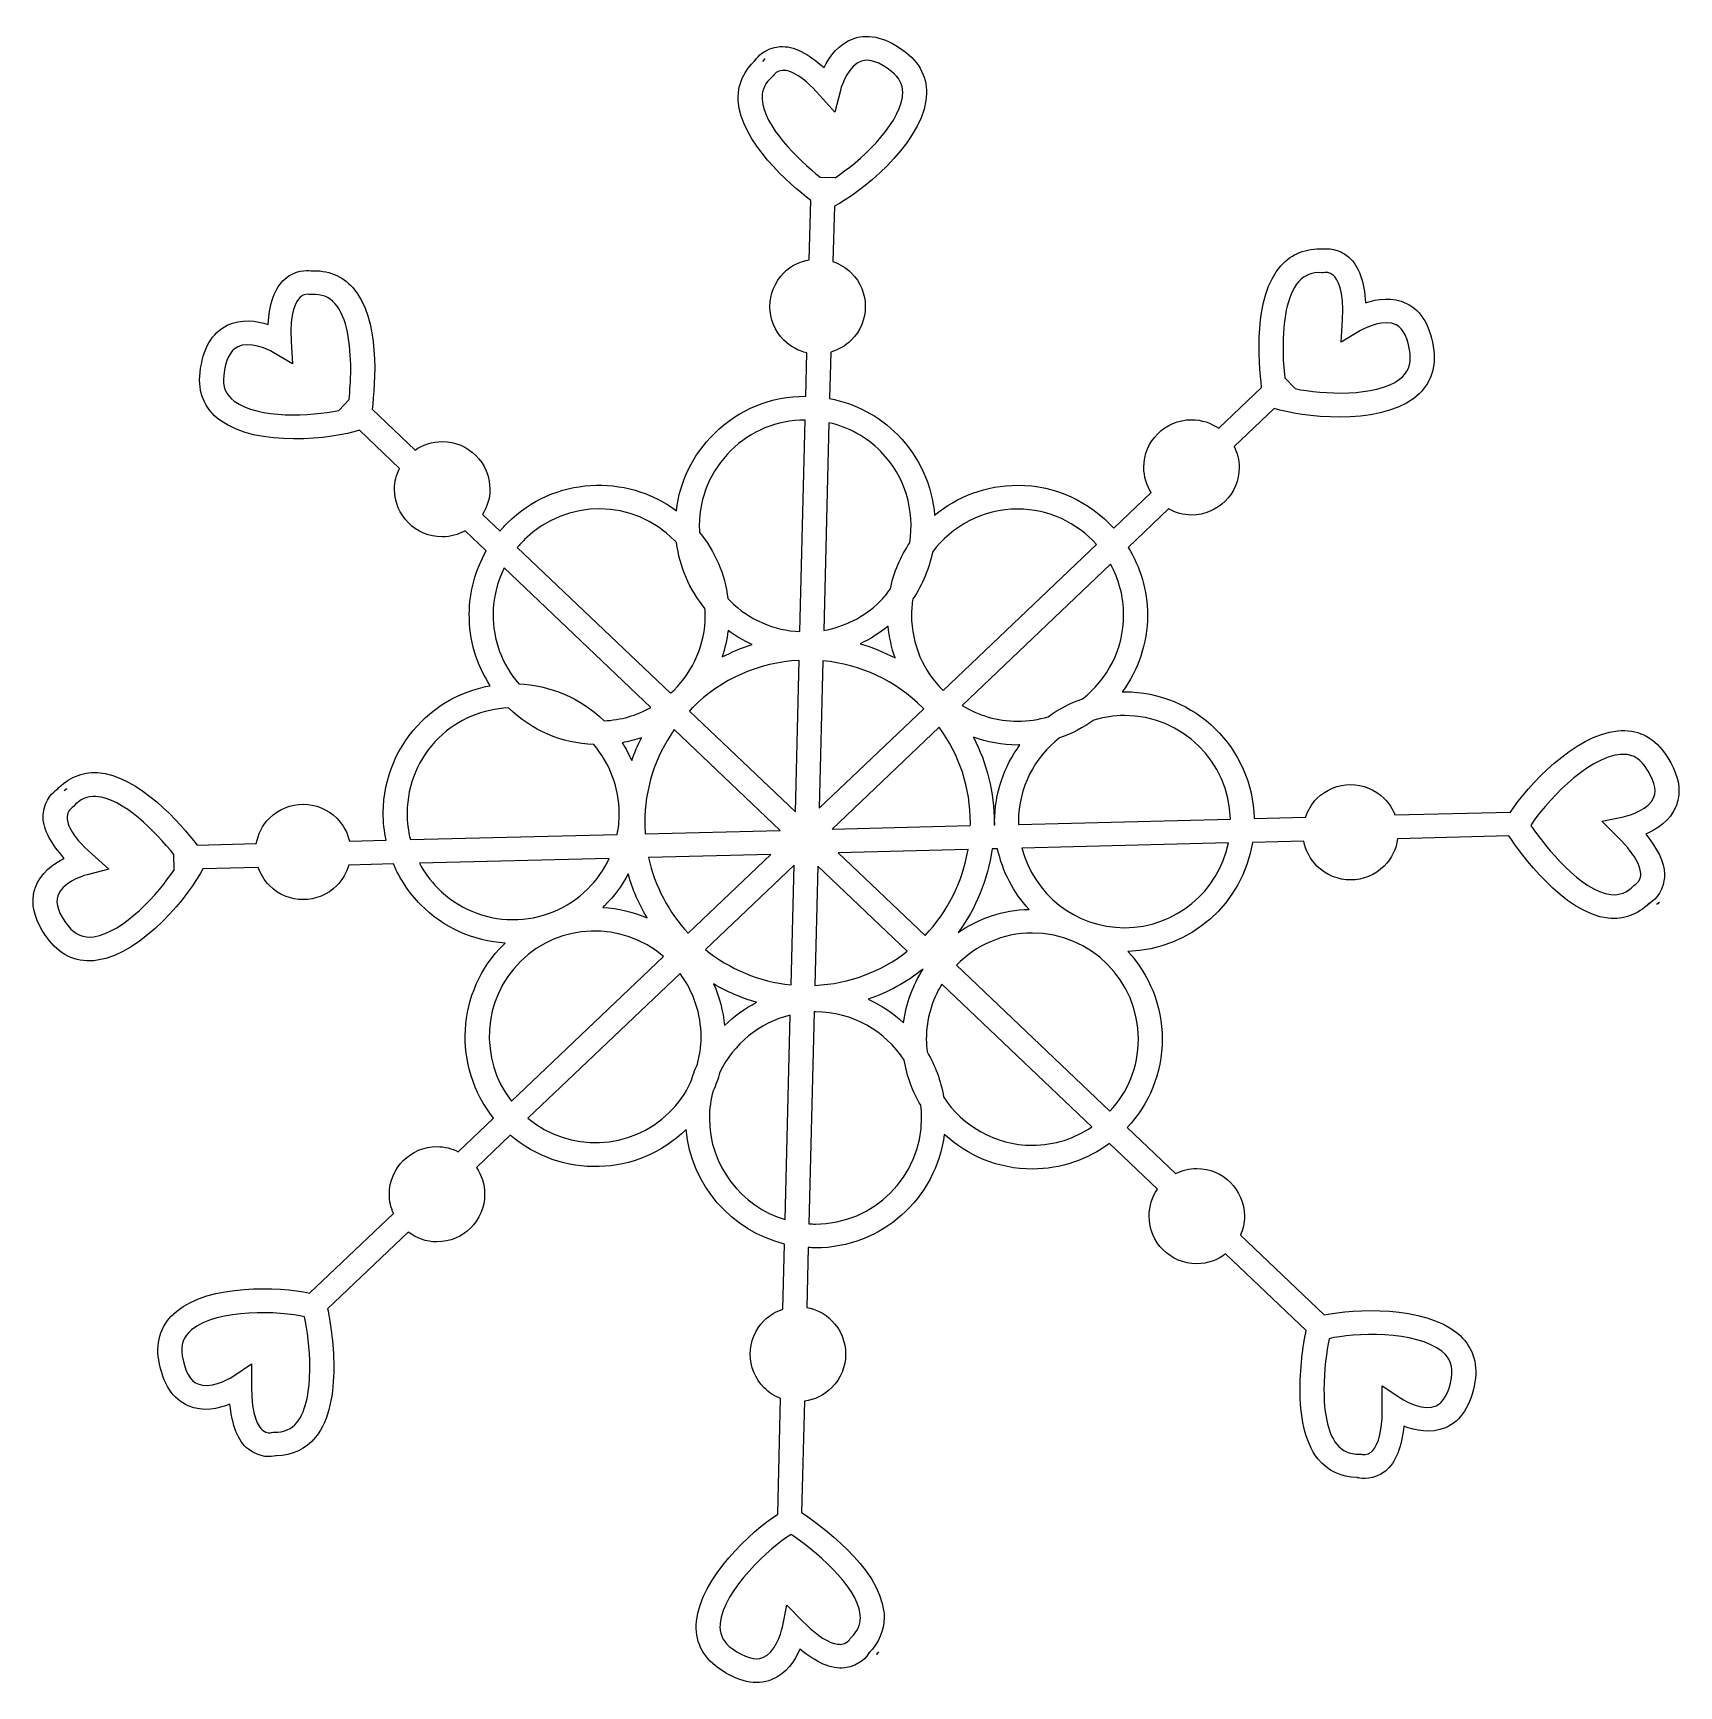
# Model space of a CAD drawing. Header units: centimetres. Extents: x -7.9 to 7.9, y -8 to 8.
import ezdxf

# ---------------------------------------------------------------- set-up
doc = ezdxf.new("R2010")
doc.units = ezdxf.units.CM
doc.header["$MEASUREMENT"] = 0
doc.layers.add('Camada 1', color=7, linetype='Continuous')

msp = doc.modelspace()

# ---------------------------------------------------------------- linework, layer by layer
at = {"layer": 'Camada 1'}
for points, knots in [([(-7.91817, -0.27559), (-7.93257, -0.31697), (-7.93944, -0.35952), (-7.93944, -0.40317), (-7.93944, -0.40317), (-7.93944, -0.52274), (-7.88644, -0.65029), (-7.78111, -0.78393), (-7.78111, -0.78393), (-7.66255, -0.93405), (-7.5029, -0.99898), (-7.31973, -0.9725), (-7.31973, -0.9725), (-6.8796, -0.90855), (-6.42036, -0.32975), (-6.30111, -0.08948), (-6.30111, -0.08948), (-6.30111, -0.08948), (-5.76663, -0.07607), (-5.76663, -0.07607), (-5.76663, -0.07607), (-5.74472, -0.14036), (-5.70988, -0.20103), (-5.65868, -0.25239), (-5.65868, -0.25239), (-5.47927, -0.43196), (-5.18796, -0.43196), (-5.00857, -0.25239), (-5.00857, -0.25239), (-4.95147, -0.19529), (-4.9147, -0.12645), (-4.89377, -0.05416), (-4.89377, -0.05416), (-4.89377, -0.05416), (-4.46231, -0.04321), (-4.46231, -0.04321), (-4.46231, -0.04321), (-4.4013, -0.18825), (-4.31298, -0.3219), (-4.19916, -0.43736), (-4.19916, -0.43736), (-3.98016, -0.65898), (-3.69232, -0.78767), (-3.38353, -0.80614), (-3.38353, -0.80614), (-3.38845, -0.81074), (-3.3935, -0.81466), (-3.39827, -0.81924), (-3.39827, -0.81924), (-3.85867, -1.27406), (-3.89235, -1.99976), (-3.4959, -2.494), (-3.4959, -2.494), (-3.4959, -2.494), (-3.83806, -2.81931), (-3.83806, -2.81931), (-3.83806, -2.81931), (-3.89989, -2.78841), (-3.96858, -2.76944), (-4.04234, -2.76944), (-4.04234, -2.76944), (-4.29634, -2.76944), (-4.50208, -2.9755), (-4.50208, -3.22918), (-4.50208, -3.22918), (-4.50208, -3.29493), (-4.48785, -3.35708), (-4.46297, -3.41367), (-4.46297, -3.41367), (-4.46297, -3.41367), (-5.27156, -4.18284), (-5.27156, -4.18284), (-5.27156, -4.18284), (-5.56612, -4.11857), (-6.23554, -4.09272), (-6.55675, -4.35932), (-6.55675, -4.35932), (-6.69936, -4.47709), (-6.75807, -4.63933), (-6.72635, -4.82774), (-6.72635, -4.82774), (-6.68759, -5.05703), (-6.59176, -5.20586), (-6.44161, -5.27063), (-6.44161, -5.27063), (-6.29982, -5.33164), (-6.15033, -5.29844), (-6.04042, -5.2556), (-6.04042, -5.2556), (-6.01785, -5.4525), (-5.96599, -5.60935), (-5.86198, -5.68965), (-5.86198, -5.68965), (-5.74734, -5.77762), (-5.63724, -5.76127), (-5.60113, -5.75376), (-5.60113, -5.75376), (-5.59819, -5.75344), (-5.59507, -5.75312), (-5.59198, -5.75262), (-5.59198, -5.75262), (-5.4376, -5.7482), (-5.30626, -5.68769), (-5.21384, -5.57286), (-5.21384, -5.57286), (-5.07761, -5.40408), (-5.03866, -5.14323), (-5.03866, -4.90018), (-5.03866, -4.90018), (-5.03866, -4.65584), (-5.07777, -4.4311), (-5.09721, -4.3341), (-5.09721, -4.3341), (-5.09721, -4.3341), (-4.31904, -3.59419), (-4.31904, -3.59419), (-4.31904, -3.59419), (-4.24199, -3.65274), (-4.14682, -3.68888), (-4.04231, -3.68888), (-4.04231, -3.68888), (-3.78831, -3.68888), (-3.58257, -3.48314), (-3.58257, -3.22914), (-3.58257, -3.22914), (-3.58257, -3.13296), (-3.61234, -3.04383), (-3.66287, -2.97006), (-3.66287, -2.97006), (-3.66287, -2.97006), (-3.33561, -2.65883), (-3.33561, -2.65883), (-3.33561, -2.65883), (-2.84674, -3.08079), (-2.10604, -3.06444), (-1.63828, -2.60353), (-1.63828, -2.60353), (-1.59103, -3.14214), (-1.20209, -3.58312), (-0.68986, -3.70919), (-0.68986, -3.70919), (-0.68986, -3.70919), (-0.70558, -4.33723), (-0.70558, -4.33723), (-0.70558, -4.33723), (-0.77117, -4.35914), (-0.83314, -4.39412), (-0.88531, -4.44632), (-0.88531, -4.44632), (-1.06504, -4.62571), (-1.06504, -4.91701), (-0.88531, -5.09659), (-0.88531, -5.09659), (-0.83885, -5.14305), (-0.7849, -5.17689), (-0.7273, -5.1993), (-0.7273, -5.1993), (-0.7273, -5.1993), (-0.75527, -6.31505), (-0.75527, -6.31505), (-0.75527, -6.31505), (-1.00911, -6.47811), (-1.50026, -6.93296), (-1.53934, -7.34886), (-1.53934, -7.34886), (-1.55699, -7.53304), (-1.48372, -7.68874), (-1.32802, -7.79945), (-1.32802, -7.79945), (-1.13847, -7.93452), (-0.96543, -7.97198), (-0.81333, -7.91132), (-0.81333, -7.91132), (-0.66956, -7.85393), (-0.58925, -7.72653), (-0.54181, -7.61843), (-0.54181, -7.61843), (-0.38579, -7.74255), (-0.23844, -7.8147), (-0.10758, -7.79737), (-0.10758, -7.79737), (0.04239, -7.77821), (0.10914, -7.68042), (0.12515, -7.6541), (0.12515, -7.6541), (0.21984, -7.55515), (0.27152, -7.43839), (0.27152, -7.31162), (0.27152, -7.31162), (0.27152, -7.29363), (0.27088, -7.27548), (0.26874, -7.25682), (0.26874, -7.25682), (0.22183, -6.82423), (-0.36025, -6.40833), (-0.5248, -6.29874), (-0.5248, -6.29874), (-0.5248, -6.29874), (-0.49781, -5.22519), (-0.49781, -5.22519), (-0.49781, -5.22519), (-0.40182, -5.21212), (-0.30908, -5.17042), (-0.23532, -5.09666), (-0.23532, -5.09666), (-0.05559, -4.91709), (-0.05559, -4.62578), (-0.23532, -4.44639), (-0.23532, -4.44639), (-0.30337, -4.37852), (-0.38727, -4.33664), (-0.47509, -4.32013), (-0.47509, -4.32013), (-0.47509, -4.32013), (-0.4607, -3.74329), (-0.4607, -3.74329), (-0.4607, -3.74329), (-0.43731, -3.74459), (-0.41442, -3.74689), (-0.39088, -3.74689), (-0.39088, -3.74689), (0.2465, -3.74689), (0.77329, -3.26799), (0.85129, -2.65144), (0.85129, -2.65144), (1.07505, -2.85848), (1.37321, -2.98622), (1.70129, -2.98622), (1.70129, -2.98622), (1.9795, -2.98622), (2.23593, -2.89399), (2.44413, -2.73989), (2.44413, -2.73989), (2.44413, -2.73989), (2.90794, -3.181), (2.90794, -3.181), (2.90794, -3.181), (2.8574, -3.25474), (2.82764, -3.34404), (2.82764, -3.44021), (2.82764, -3.44021), (2.82764, -3.69389), (3.03338, -3.89998), (3.28738, -3.89998), (3.28738, -3.89998), (3.39173, -3.89998), (3.48693, -3.86384), (3.56411, -3.8051), (3.56411, -3.8051), (3.56411, -3.8051), (4.34212, -4.54501), (4.34212, -4.54501), (4.34212, -4.54501), (4.32267, -4.64201), (4.28357, -4.8669), (4.28357, -5.11109), (4.28357, -5.11109), (4.28357, -5.35414), (4.32233, -5.61449), (4.45857, -5.78379), (4.45857, -5.78379), (4.55033, -5.8978), (4.68069, -5.95762), (4.83393, -5.96302), (4.83393, -5.96302), (4.83835, -5.96366), (4.84409, -5.9645), (4.84867, -5.96514), (4.84867, -5.96514), (4.84735, -5.96514), (4.84637, -5.96435), (4.84489, -5.96435), (4.84489, -5.96435), (4.88056, -5.97202), (4.99126, -5.98906), (5.10672, -5.90006), (5.10672, -5.90006), (5.21075, -5.8201), (5.26243, -5.66291), (5.2855, -5.46665), (5.2855, -5.46665), (5.39509, -5.50917), (5.54474, -5.54237), (5.68634, -5.48139), (5.68634, -5.48139), (5.83649, -5.41662), (5.93232, -5.26779), (5.97108, -5.0385), (5.97108, -5.0385), (6.0028, -4.85009), (5.94425, -4.68817), (5.80183, -4.57008), (5.80183, -4.57008), (5.47996, -4.30383), (4.8112, -4.32931), (4.51648, -4.39376), (4.51648, -4.39376), (4.51648, -4.39376), (3.70786, -3.62475), (3.70786, -3.62475), (3.70786, -3.62475), (3.7327, -3.56816), (3.7471, -3.50603), (3.7471, -3.44026), (3.7471, -3.44026), (3.7471, -3.18626), (3.54104, -2.98052), (3.28736, -2.98052), (3.28736, -2.98052), (3.21362, -2.98052), (3.14475, -2.99952), (3.08292, -3.03042), (3.08292, -3.03042), (3.08292, -3.03042), (2.6163, -2.58655), (2.6163, -2.58655), (2.6163, -2.58655), (2.82529, -2.36263), (2.95436, -2.06318), (2.95436, -1.7333), (2.95436, -1.7333), (2.95436, -1.40667), (2.82776, -1.10986), (2.62233, -0.88658), (2.62233, -0.88658), (3.23058, -0.87121), (3.7312, -0.42081), (3.82589, 0.16472), (3.82589, 0.16472), (3.82589, 0.16472), (4.32, 0.17716), (4.32, 0.17716), (4.32, 0.17716), (4.33635, 0.08916), (4.37839, 0.00494), (4.44623, -0.06311), (4.44623, -0.06311), (4.62564, -0.24234), (4.91695, -0.24234), (5.09636, -0.06311), (5.09636, -0.06311), (5.17028, 0.01081), (5.21214, 0.10374), (5.22521, 0.19989), (5.22521, 0.19989), (5.22521, 0.19989), (6.29894, 0.22688), (6.29894, 0.22688), (6.29894, 0.22688), (6.40835, 0.06236), (6.82424, -0.51975), (7.25702, -0.56666), (7.25702, -0.56666), (7.40455, -0.58269), (7.54079, -0.53134), (7.65395, -0.42339), (7.65395, -0.42339), (7.6803, -0.40738), (7.77809, -0.34047), (7.79788, -0.19066), (7.79788, -0.19066), (7.79952, -0.17513), (7.80063, -0.15894), (7.80063, -0.1429), (7.80063, -0.1429), (7.80063, -0.02479), (7.72768, 0.10652), (7.61828, 0.24358), (7.61828, 0.24358), (7.72639, 0.29134), (7.85363, 0.37164), (7.91117, 0.51523), (7.91117, 0.51523), (7.92982, 0.56217), (7.9393, 0.61141), (7.9393, 0.6621), (7.9393, 0.6621), (7.9393, 0.77561), (7.89252, 0.89893), (7.79931, 1.02977), (7.79931, 1.02977), (7.68856, 1.18564), (7.53287, 1.25874), (7.34838, 1.24125), (7.34838, 1.24125), (6.9323, 1.20199), (6.47798, 0.711), (6.31505, 0.45734), (6.31505, 0.45734), (6.31505, 0.45734), (5.1993, 0.42937), (5.1993, 0.42937), (5.1993, 0.42937), (5.17673, 0.48694), (5.14289, 0.54092), (5.09627, 0.58735), (5.09627, 0.58735), (4.91686, 0.76661), (4.62555, 0.76661), (4.44614, 0.58735), (4.44614, 0.58735), (4.39415, 0.53517), (4.35899, 0.47321), (4.33705, 0.40762), (4.33705, 0.40762), (4.33705, 0.40762), (3.84183, 0.39518), (3.84183, 0.39518), (3.84183, 0.39518), (3.82548, 1.07196), (3.2712, 1.61806), (2.59032, 1.61806), (2.59032, 1.61806), (2.58281, 1.61806), (2.57558, 1.61708), (2.56807, 1.61692), (2.56807, 1.61692), (2.72068, 1.82446), (2.81194, 2.07978), (2.81194, 2.35651), (2.81194, 2.35651), (2.81194, 2.59628), (2.74307, 2.81969), (2.62581, 3.01037), (2.62581, 3.01037), (2.62581, 3.01037), (3.01554, 3.38116), (3.01554, 3.38116), (3.01554, 3.38116), (3.08145, 3.3447), (3.15606, 3.32213), (3.23665, 3.32213), (3.23665, 3.32213), (3.49068, 3.32213), (3.69642, 3.52803), (3.69642, 3.78187), (3.69642, 3.78187), (3.69642, 3.85431), (3.67824, 3.92189), (3.64832, 3.98287), (3.64832, 3.98287), (3.64832, 3.98287), (4.03564, 4.35117), (4.03564, 4.35117), (4.03564, 4.35117), (4.29062, 4.26563), (5.02428, 4.18107), (5.38068, 4.4475), (5.38068, 4.4475), (5.52887, 4.55788), (5.5956, 4.71703), (5.57351, 4.90642), (5.57351, 4.90642), (5.5462, 5.13751), (5.45789, 5.29126), (5.31102, 5.36288), (5.31102, 5.36288), (5.17463, 5.43011), (5.02694, 5.40622), (4.91539, 5.36976), (4.91539, 5.36976), (4.90311, 5.5701), (4.85406, 5.72467), (4.75315, 5.81069), (4.75315, 5.81069), (4.6506, 5.89787), (4.54839, 5.89443), (4.50423, 5.88887), (4.50423, 5.88887), (4.3418, 5.89736), (4.20181, 5.84127), (4.09992, 5.72679), (4.09992, 5.72679), (3.83367, 5.42831), (3.8814, 4.80371), (3.91347, 4.55265), (3.91347, 4.55265), (3.91347, 4.55265), (3.49921, 4.15866), (3.49921, 4.15866), (3.49921, 4.15866), (3.42462, 4.21068), (3.33451, 4.24158), (3.23669, 4.24158), (3.23669, 4.24158), (2.98269, 4.24158), (2.77695, 4.03584), (2.77695, 3.78184), (2.77695, 3.78184), (2.77695, 3.69238), (2.80362, 3.60962), (2.84778, 3.53914), (2.84778, 3.53914), (2.84778, 3.53914), (2.48668, 3.19568), (2.48668, 3.19568), (2.48668, 3.19568), (2.25721, 3.44934), (1.92666, 3.60978), (1.55868, 3.60978), (1.55868, 3.60978), (1.25465, 3.60978), (0.97562, 3.50069), (0.75842, 3.31996), (0.75842, 3.31996), (0.73503, 3.60209), (0.61695, 3.8785), (0.40271, 4.09553), (0.40271, 4.09553), (0.22134, 4.27936), (-0.007, 4.39925), (-0.25526, 4.44586), (-0.25526, 4.44586), (-0.25526, 4.44586), (-0.24396, 4.89351), (-0.24396, 4.89351), (-0.24396, 4.89351), (-0.17152, 4.91428), (-0.10283, 4.95108), (-0.04573, 5.00815), (-0.04573, 5.00815), (0.13387, 5.18788), (0.13387, 5.47919), (-0.04573, 5.65844), (-0.04573, 5.65844), (-0.09709, 5.70964), (-0.15775, 5.74464), (-0.22205, 5.76655), (-0.22205, 5.76655), (-0.22205, 5.76655), (-0.20864, 6.30103), (-0.20864, 6.30103), (-0.20864, 6.30103), (0.03195, 6.42075), (0.61059, 6.87933), (0.67438, 7.31962), (0.67438, 7.31962), (0.70086, 7.50298), (0.63578, 7.6621), (0.48597, 7.78068), (0.48597, 7.78068), (0.30328, 7.92477), (0.13267, 7.97121), (-0.02235, 7.91805), (-0.02235, 7.91805), (-0.16938, 7.86818), (-0.2559, 7.74419), (-0.30874, 7.63839), (-0.30874, 7.63839), (-0.45807, 7.77005), (-0.60166, 7.85085), (-0.73316, 7.84006), (-0.73316, 7.84006), (-0.88215, 7.82844), (-0.95282, 7.73653), (-0.9716, 7.70988), (-0.9716, 7.70988), (-1.07825, 7.60931), (-1.13662, 7.48615), (-1.13662, 7.34878), (-1.13662, 7.34878), (-1.13662, 7.33912), (-1.1363, 7.32915), (-1.1358, 7.31917), (-1.1358, 7.31917), (-1.11289, 6.91962), (-0.63711, 6.51156), (-0.43727, 6.35683), (-0.43727, 6.35683), (-0.43727, 6.35683), (-0.4515, 5.78538), (-0.4515, 5.78538), (-0.4515, 5.78538), (-0.54111, 5.76935), (-0.62681, 5.72749), (-0.696, 5.65846), (-0.696, 5.65846), (-0.87573, 5.4792), (-0.87573, 5.18792), (-0.696, 5.00817), (-0.696, 5.00817), (-0.63271, 4.94488), (-0.55535, 4.90514), (-0.47407, 4.88649), (-0.47407, 4.88649), (-0.47407, 4.88649), (-0.48471, 4.46813), (-0.48471, 4.46813), (-0.48471, 4.46813), (-0.81803, 4.46943), (-1.13204, 4.34105), (-1.36937, 4.107), (-1.36937, 4.107), (-1.57397, 3.90502), (-1.69973, 3.6453), (-1.73278, 3.36416), (-1.73278, 3.36416), (-2.22033, 3.72545), (-2.9133, 3.68962), (-3.35833, 3.25002), (-3.35833, 3.25002), (-3.38516, 3.22369), (-3.41, 3.19589), (-3.43405, 3.16758), (-3.43405, 3.16758), (-3.43405, 3.16758), (-3.60333, 3.32837), (-3.60333, 3.32837), (-3.60333, 3.32837), (-3.55917, 3.39901), (-3.5325, 3.48178), (-3.5325, 3.57107), (-3.5325, 3.57107), (-3.5325, 3.82523), (-3.73824, 4.03081), (-3.99224, 4.03081), (-3.99224, 4.03081), (-4.09003, 4.03081), (-4.18017, 3.99991), (-4.25457, 3.94789), (-4.25457, 3.94789), (-4.25457, 3.94789), (-4.66901, 4.34191), (-4.66901, 4.34191), (-4.66901, 4.34191), (-4.63678, 4.59313), (-4.58919, 5.21758), (-4.85546, 5.51621), (-4.85546, 5.51621), (-4.95735, 5.6307), (-5.09718, 5.68647), (-5.25974, 5.67829), (-5.25974, 5.67829), (-5.3039, 5.68419), (-5.40613, 5.68729), (-5.50866, 5.60011), (-5.50866, 5.60011), (-5.60957, 5.51394), (-5.65863, 5.35937), (-5.6709, 5.15918), (-5.6709, 5.15918), (-5.78226, 5.19564), (-5.93011, 5.21937), (-6.06653, 5.1523), (-6.06653, 5.1523), (-6.2134, 5.08033), (-6.3014, 4.92661), (-6.32839, 4.69584), (-6.32839, 4.69584), (-6.35096, 4.50613), (-6.28439, 4.34733), (-6.1362, 4.2366), (-6.1362, 4.2366), (-5.77952, 3.97067), (-5.04548, 4.05523), (-4.79101, 4.14074), (-4.79101, 4.14074), (-4.79101, 4.14074), (-4.40371, 3.77244), (-4.40371, 3.77244), (-4.40371, 3.77244), (-4.43363, 3.71143), (-4.45194, 3.64372), (-4.45194, 3.57112), (-4.45194, 3.57112), (-4.45194, 3.31746), (-4.2462, 3.11138), (-3.9922, 3.11138), (-3.9922, 3.11138), (-3.9114, 3.11138), (-3.83681, 3.13395), (-3.77074, 3.17059), (-3.77074, 3.17059), (-3.77074, 3.17059), (-3.56712, 2.97694), (-3.56712, 2.97694), (-3.56712, 2.97694), (-3.67195, 2.79279), (-3.72936, 2.58409), (-3.73084, 2.36657), (-3.73084, 2.36657), (-3.73248, 2.11733), (-3.66181, 1.87934), (-3.52886, 1.67574), (-3.52886, 1.67574), (-3.77011, 1.63272), (-4.00119, 1.51956), (-4.18831, 1.3349), (-4.18831, 1.3349), (-4.42628, 1.09955), (-4.55859, 0.78586), (-4.56055, 0.45138), (-4.56055, 0.45138), (-4.56121, 0.36079), (-4.5514, 0.27165), (-4.5334, 0.18513), (-4.5334, 0.18513), (-4.5334, 0.18513), (-4.88683, 0.17613), (-4.88683, 0.17613), (-4.88683, 0.17613), (-4.90564, 0.25725), (-4.94538, 0.33462), (-5.00867, 0.39775), (-5.00867, 0.39775), (-5.18808, 0.57732), (-5.47936, 0.57732), (-5.65878, 0.39775), (-5.65878, 0.39775), (-5.72778, 0.32875), (-5.76967, 0.24302), (-5.78554, 0.15357), (-5.78554, 0.15357), (-5.78554, 0.15357), (-6.35699, 0.13934), (-6.35699, 0.13934), (-6.35699, 0.13934), (-6.51188, 0.33952), (-6.91979, 0.81479), (-7.31917, 0.83787), (-7.31917, 0.83787), (-7.46834, 0.84636), (-7.60243, 0.78768), (-7.71022, 0.67317), (-7.71022, 0.67317), (-7.7367, 0.65452), (-7.82865, 0.58419), (-7.84058, 0.43504), (-7.84058, 0.43504), (-7.84108, 0.42557), (-7.84156, 0.41559), (-7.84156, 0.40625), (-7.84156, 0.40625), (-7.84156, 0.28277), (-7.76028, 0.14915), (-7.6386, 0.01078), (-7.6386, 0.01078), (-7.74431, -0.04204), (-7.8683, -0.12872), (-7.91817, -0.27559)], [0, 0, 0, 0, 0.00537634, 0.00537634, 0.00537634, 0.00537634, 0.01075269, 0.01075269, 0.01075269, 0.01075269, 0.01612903, 0.01612903, 0.01612903, 0.01612903, 0.02150538, 0.02150538, 0.02150538, 0.02150538, 0.02688172, 0.02688172, 0.02688172, 0.02688172, 0.03225806, 0.03225806, 0.03225806, 0.03225806, 0.03763441, 0.03763441, 0.03763441, 0.03763441, 0.04301075, 0.04301075, 0.04301075, 0.04301075, 0.0483871, 0.0483871, 0.0483871, 0.0483871, 0.05376344, 0.05376344, 0.05376344, 0.05376344, 0.05913978, 0.05913978, 0.05913978, 0.05913978, 0.06451613, 0.06451613, 0.06451613, 0.06451613, 0.06989247, 0.06989247, 0.06989247, 0.06989247, 0.07526882, 0.07526882, 0.07526882, 0.07526882, 0.08064516, 0.08064516, 0.08064516, 0.08064516, 0.08602151, 0.08602151, 0.08602151, 0.08602151, 0.09139785, 0.09139785, 0.09139785, 0.09139785, 0.09677419, 0.09677419, 0.09677419, 0.09677419, 0.10215054, 0.10215054, 0.10215054, 0.10215054, 0.10752688, 0.10752688, 0.10752688, 0.10752688, 0.11290323, 0.11290323, 0.11290323, 0.11290323, 0.11827957, 0.11827957, 0.11827957, 0.11827957, 0.12365591, 0.12365591, 0.12365591, 0.12365591, 0.12903226, 0.12903226, 0.12903226, 0.12903226, 0.1344086, 0.1344086, 0.1344086, 0.1344086, 0.13978495, 0.13978495, 0.13978495, 0.13978495, 0.14516129, 0.14516129, 0.14516129, 0.14516129, 0.15053763, 0.15053763, 0.15053763, 0.15053763, 0.15591398, 0.15591398, 0.15591398, 0.15591398, 0.16129032, 0.16129032, 0.16129032, 0.16129032, 0.16666667, 0.16666667, 0.16666667, 0.16666667, 0.17204301, 0.17204301, 0.17204301, 0.17204301, 0.17741935, 0.17741935, 0.17741935, 0.17741935, 0.1827957, 0.1827957, 0.1827957, 0.1827957, 0.18817204, 0.18817204, 0.18817204, 0.18817204, 0.19354839, 0.19354839, 0.19354839, 0.19354839, 0.19892473, 0.19892473, 0.19892473, 0.19892473, 0.20430108, 0.20430108, 0.20430108, 0.20430108, 0.20967742, 0.20967742, 0.20967742, 0.20967742, 0.21505376, 0.21505376, 0.21505376, 0.21505376, 0.22043011, 0.22043011, 0.22043011, 0.22043011, 0.22580645, 0.22580645, 0.22580645, 0.22580645, 0.2311828, 0.2311828, 0.2311828, 0.2311828, 0.23655914, 0.23655914, 0.23655914, 0.23655914, 0.24193548, 0.24193548, 0.24193548, 0.24193548, 0.24731183, 0.24731183, 0.24731183, 0.24731183, 0.25268817, 0.25268817, 0.25268817, 0.25268817, 0.25806452, 0.25806452, 0.25806452, 0.25806452, 0.26344086, 0.26344086, 0.26344086, 0.26344086, 0.2688172, 0.2688172, 0.2688172, 0.2688172, 0.27419355, 0.27419355, 0.27419355, 0.27419355, 0.27956989, 0.27956989, 0.27956989, 0.27956989, 0.28494624, 0.28494624, 0.28494624, 0.28494624, 0.29032258, 0.29032258, 0.29032258, 0.29032258, 0.29569892, 0.29569892, 0.29569892, 0.29569892, 0.30107527, 0.30107527, 0.30107527, 0.30107527, 0.30645161, 0.30645161, 0.30645161, 0.30645161, 0.31182796, 0.31182796, 0.31182796, 0.31182796, 0.3172043, 0.3172043, 0.3172043, 0.3172043, 0.32258065, 0.32258065, 0.32258065, 0.32258065, 0.32795699, 0.32795699, 0.32795699, 0.32795699, 0.33333333, 0.33333333, 0.33333333, 0.33333333, 0.33870968, 0.33870968, 0.33870968, 0.33870968, 0.34408602, 0.34408602, 0.34408602, 0.34408602, 0.34946237, 0.34946237, 0.34946237, 0.34946237, 0.35483871, 0.35483871, 0.35483871, 0.35483871, 0.36021505, 0.36021505, 0.36021505, 0.36021505, 0.3655914, 0.3655914, 0.3655914, 0.3655914, 0.37096774, 0.37096774, 0.37096774, 0.37096774, 0.37634409, 0.37634409, 0.37634409, 0.37634409, 0.38172043, 0.38172043, 0.38172043, 0.38172043, 0.38709677, 0.38709677, 0.38709677, 0.38709677, 0.39247312, 0.39247312, 0.39247312, 0.39247312, 0.39784946, 0.39784946, 0.39784946, 0.39784946, 0.40322581, 0.40322581, 0.40322581, 0.40322581, 0.40860215, 0.40860215, 0.40860215, 0.40860215, 0.41397849, 0.41397849, 0.41397849, 0.41397849, 0.41935484, 0.41935484, 0.41935484, 0.41935484, 0.42473118, 0.42473118, 0.42473118, 0.42473118, 0.43010753, 0.43010753, 0.43010753, 0.43010753, 0.43548387, 0.43548387, 0.43548387, 0.43548387, 0.44086022, 0.44086022, 0.44086022, 0.44086022, 0.44623656, 0.44623656, 0.44623656, 0.44623656, 0.4516129, 0.4516129, 0.4516129, 0.4516129, 0.45698925, 0.45698925, 0.45698925, 0.45698925, 0.46236559, 0.46236559, 0.46236559, 0.46236559, 0.46774194, 0.46774194, 0.46774194, 0.46774194, 0.47311828, 0.47311828, 0.47311828, 0.47311828, 0.47849462, 0.47849462, 0.47849462, 0.47849462, 0.48387097, 0.48387097, 0.48387097, 0.48387097, 0.48924731, 0.48924731, 0.48924731, 0.48924731, 0.49462366, 0.49462366, 0.49462366, 0.49462366, 0.5, 0.5, 0.5, 0.5, 0.50537634, 0.50537634, 0.50537634, 0.50537634, 0.51075269, 0.51075269, 0.51075269, 0.51075269, 0.51612903, 0.51612903, 0.51612903, 0.51612903, 0.52150538, 0.52150538, 0.52150538, 0.52150538, 0.52688172, 0.52688172, 0.52688172, 0.52688172, 0.53225806, 0.53225806, 0.53225806, 0.53225806, 0.53763441, 0.53763441, 0.53763441, 0.53763441, 0.54301075, 0.54301075, 0.54301075, 0.54301075, 0.5483871, 0.5483871, 0.5483871, 0.5483871, 0.55376344, 0.55376344, 0.55376344, 0.55376344, 0.55913978, 0.55913978, 0.55913978, 0.55913978, 0.56451613, 0.56451613, 0.56451613, 0.56451613, 0.56989247, 0.56989247, 0.56989247, 0.56989247, 0.57526882, 0.57526882, 0.57526882, 0.57526882, 0.58064516, 0.58064516, 0.58064516, 0.58064516, 0.58602151, 0.58602151, 0.58602151, 0.58602151, 0.59139785, 0.59139785, 0.59139785, 0.59139785, 0.59677419, 0.59677419, 0.59677419, 0.59677419, 0.60215054, 0.60215054, 0.60215054, 0.60215054, 0.60752688, 0.60752688, 0.60752688, 0.60752688, 0.61290323, 0.61290323, 0.61290323, 0.61290323, 0.61827957, 0.61827957, 0.61827957, 0.61827957, 0.62365591, 0.62365591, 0.62365591, 0.62365591, 0.62903226, 0.62903226, 0.62903226, 0.62903226, 0.6344086, 0.6344086, 0.6344086, 0.6344086, 0.63978495, 0.63978495, 0.63978495, 0.63978495, 0.64516129, 0.64516129, 0.64516129, 0.64516129, 0.65053763, 0.65053763, 0.65053763, 0.65053763, 0.65591398, 0.65591398, 0.65591398, 0.65591398, 0.66129032, 0.66129032, 0.66129032, 0.66129032, 0.66666667, 0.66666667, 0.66666667, 0.66666667, 0.67204301, 0.67204301, 0.67204301, 0.67204301, 0.67741935, 0.67741935, 0.67741935, 0.67741935, 0.6827957, 0.6827957, 0.6827957, 0.6827957, 0.68817204, 0.68817204, 0.68817204, 0.68817204, 0.69354839, 0.69354839, 0.69354839, 0.69354839, 0.69892473, 0.69892473, 0.69892473, 0.69892473, 0.70430108, 0.70430108, 0.70430108, 0.70430108, 0.70967742, 0.70967742, 0.70967742, 0.70967742, 0.71505376, 0.71505376, 0.71505376, 0.71505376, 0.72043011, 0.72043011, 0.72043011, 0.72043011, 0.72580645, 0.72580645, 0.72580645, 0.72580645, 0.7311828, 0.7311828, 0.7311828, 0.7311828, 0.73655914, 0.73655914, 0.73655914, 0.73655914, 0.74193548, 0.74193548, 0.74193548, 0.74193548, 0.74731183, 0.74731183, 0.74731183, 0.74731183, 0.75268817, 0.75268817, 0.75268817, 0.75268817, 0.75806452, 0.75806452, 0.75806452, 0.75806452, 0.76344086, 0.76344086, 0.76344086, 0.76344086, 0.7688172, 0.7688172, 0.7688172, 0.7688172, 0.77419355, 0.77419355, 0.77419355, 0.77419355, 0.77956989, 0.77956989, 0.77956989, 0.77956989, 0.78494624, 0.78494624, 0.78494624, 0.78494624, 0.79032258, 0.79032258, 0.79032258, 0.79032258, 0.79569892, 0.79569892, 0.79569892, 0.79569892, 0.80107527, 0.80107527, 0.80107527, 0.80107527, 0.80645161, 0.80645161, 0.80645161, 0.80645161, 0.81182796, 0.81182796, 0.81182796, 0.81182796, 0.8172043, 0.8172043, 0.8172043, 0.8172043, 0.82258065, 0.82258065, 0.82258065, 0.82258065, 0.82795699, 0.82795699, 0.82795699, 0.82795699, 0.83333333, 0.83333333, 0.83333333, 0.83333333, 0.83870968, 0.83870968, 0.83870968, 0.83870968, 0.84408602, 0.84408602, 0.84408602, 0.84408602, 0.84946237, 0.84946237, 0.84946237, 0.84946237, 0.85483871, 0.85483871, 0.85483871, 0.85483871, 0.86021505, 0.86021505, 0.86021505, 0.86021505, 0.8655914, 0.8655914, 0.8655914, 0.8655914, 0.87096774, 0.87096774, 0.87096774, 0.87096774, 0.87634409, 0.87634409, 0.87634409, 0.87634409, 0.88172043, 0.88172043, 0.88172043, 0.88172043, 0.88709677, 0.88709677, 0.88709677, 0.88709677, 0.89247312, 0.89247312, 0.89247312, 0.89247312, 0.89784946, 0.89784946, 0.89784946, 0.89784946, 0.90322581, 0.90322581, 0.90322581, 0.90322581, 0.90860215, 0.90860215, 0.90860215, 0.90860215, 0.91397849, 0.91397849, 0.91397849, 0.91397849, 0.91935484, 0.91935484, 0.91935484, 0.91935484, 0.92473118, 0.92473118, 0.92473118, 0.92473118, 0.93010753, 0.93010753, 0.93010753, 0.93010753, 0.93548387, 0.93548387, 0.93548387, 0.93548387, 0.94086022, 0.94086022, 0.94086022, 0.94086022, 0.94623656, 0.94623656, 0.94623656, 0.94623656, 0.9516129, 0.9516129, 0.9516129, 0.9516129, 0.95698925, 0.95698925, 0.95698925, 0.95698925, 0.96236559, 0.96236559, 0.96236559, 0.96236559, 0.96774194, 0.96774194, 0.96774194, 0.96774194, 0.97311828, 0.97311828, 0.97311828, 0.97311828, 0.97849462, 0.97849462, 0.97849462, 0.97849462, 0.98387097, 0.98387097, 0.98387097, 0.98387097, 0.98924731, 0.98924731, 0.98924731, 0.98924731, 1, 1, 1, 1]), ([(-0.98246, 7.69789), (-0.98196, 7.69919), (-0.97296, 7.70771), (-0.97148, 7.70998), (-0.97148, 7.70998), (-0.96772, 7.71342), (-0.96608, 7.71831), (-0.96217, 7.7221), (-0.96217, 7.7221), (-0.96217, 7.7221), (-0.98246, 7.69789), (-0.98246, 7.69789)], [0, 0, 0, 0, 0.25, 0.25, 0.25, 0.25, 0.5, 0.5, 0.5, 0.5, 1, 1, 1, 1]), ([(-0.90624, 7.3325), (-0.90658, 7.33806), (-0.90674, 7.34396), (-0.90674, 7.34935), (-0.90674, 7.34935), (-0.90674, 7.42719), (-0.87533, 7.4913), (-0.80911, 7.55051), (-0.80911, 7.55051), (-0.80911, 7.55051), (-0.79964, 7.559), (-0.79964, 7.559), (-0.79964, 7.559), (-0.79964, 7.559), (-0.79049, 7.57194), (-0.79049, 7.57194), (-0.79049, 7.57194), (-0.78755, 7.57586), (-0.76252, 7.6089), (-0.71117, 7.61152), (-0.71117, 7.61152), (-0.65802, 7.61398), (-0.54009, 7.58649), (-0.34808, 7.37046), (-0.34808, 7.37046), (-0.34808, 7.37046), (-0.20449, 7.20888), (-0.20449, 7.20888), (-0.20449, 7.20888), (-0.20449, 7.20888), (-0.15102, 7.41856), (-0.15102, 7.41856), (-0.15102, 7.41856), (-0.13417, 7.48381), (-0.06516, 7.66126), (0.05242, 7.701), (0.05242, 7.701), (0.12849, 7.72651), (0.22628, 7.69282), (0.34373, 7.60059), (0.34373, 7.60059), (0.41586, 7.54352), (0.45052, 7.47841), (0.45052, 7.3981), (0.45052, 7.3981), (0.45052, 7.38355), (0.44954, 7.36849), (0.44727, 7.35296), (0.44727, 7.35296), (0.40573, 7.06755), (0.02743, 6.7264), (-0.2017, 6.57609), (-0.2017, 6.57609), (-0.2017, 6.57609), (-0.2017, 6.57673), (-0.2017, 6.57673), (-0.2017, 6.57673), (-0.2017, 6.57673), (-0.34513, 6.58033), (-0.34513, 6.58033), (-0.34513, 6.58033), (-0.56196, 6.75547), (-0.89153, 7.07263), (-0.90624, 7.3325)], [0, 0, 0, 0, 0.05882353, 0.05882353, 0.05882353, 0.05882353, 0.11764706, 0.11764706, 0.11764706, 0.11764706, 0.17647059, 0.17647059, 0.17647059, 0.17647059, 0.23529412, 0.23529412, 0.23529412, 0.23529412, 0.29411765, 0.29411765, 0.29411765, 0.29411765, 0.35294118, 0.35294118, 0.35294118, 0.35294118, 0.41176471, 0.41176471, 0.41176471, 0.41176471, 0.47058824, 0.47058824, 0.47058824, 0.47058824, 0.52941176, 0.52941176, 0.52941176, 0.52941176, 0.58823529, 0.58823529, 0.58823529, 0.58823529, 0.64705882, 0.64705882, 0.64705882, 0.64705882, 0.70588235, 0.70588235, 0.70588235, 0.70588235, 0.76470588, 0.76470588, 0.76470588, 0.76470588, 0.82352941, 0.82352941, 0.82352941, 0.82352941, 0.88235294, 0.88235294, 0.88235294, 0.88235294, 1, 1, 1, 1]), ([(-0.89872, 7.69789), (-0.89822, 7.69919), (-0.88925, 7.70771), (-0.88777, 7.70998), (-0.88777, 7.70998), (-0.88399, 7.71342), (-0.88237, 7.71831), (-0.87843, 7.7221), (-0.87843, 7.7221), (-0.87843, 7.7221), (-0.89872, 7.69789), (-0.89872, 7.69789)], [0, 0, 0, 0, 0.25, 0.25, 0.25, 0.25, 0.5, 0.5, 0.5, 0.5, 1, 1, 1, 1]), ([(4.27182, 5.57416), (4.32871, 5.63761), (4.39938, 5.66494), (4.49508, 5.65954), (4.49508, 5.65954), (4.49508, 5.65954), (4.50752, 5.65872), (4.50752, 5.65872), (4.50752, 5.65872), (4.50752, 5.65872), (4.5234, 5.6615), (4.5234, 5.6615), (4.5234, 5.6615), (4.52798, 5.66214), (4.56904, 5.6674), (4.60696, 5.63322), (4.60696, 5.63322), (4.64654, 5.5974), (4.71017, 5.49487), (4.69316, 5.20653), (4.69316, 5.20653), (4.69316, 5.20653), (4.68041, 4.99047), (4.68041, 4.99047), (4.68041, 4.99047), (4.68041, 4.99047), (4.86686, 5.10085), (4.86686, 5.10085), (4.86686, 5.10085), (4.92475, 5.13503), (5.09879, 5.21174), (5.21032, 5.15662), (5.21032, 5.15662), (5.28247, 5.12095), (5.3279, 5.02774), (5.34526, 4.87955), (5.34526, 4.87955), (5.3577, 4.77194), (5.32565, 4.69278), (5.24321, 4.63161), (5.24321, 4.63161), (5.01228, 4.45908), (4.50349, 4.48556), (4.23576, 4.54133), (4.23576, 4.54133), (4.23576, 4.54133), (4.13583, 4.6465), (4.13583, 4.6465), (4.13583, 4.6465), (4.12668, 4.7304), (4.11948, 4.82919), (4.11948, 4.93797), (4.11948, 4.93797), (4.11939, 5.17935), (4.15307, 5.44118), (4.27182, 5.57416)], [0, 0, 0, 0, 0.06666667, 0.06666667, 0.06666667, 0.06666667, 0.13333333, 0.13333333, 0.13333333, 0.13333333, 0.2, 0.2, 0.2, 0.2, 0.26666667, 0.26666667, 0.26666667, 0.26666667, 0.33333333, 0.33333333, 0.33333333, 0.33333333, 0.4, 0.4, 0.4, 0.4, 0.46666667, 0.46666667, 0.46666667, 0.46666667, 0.53333333, 0.53333333, 0.53333333, 0.53333333, 0.6, 0.6, 0.6, 0.6, 0.66666667, 0.66666667, 0.66666667, 0.66666667, 0.73333333, 0.73333333, 0.73333333, 0.73333333, 0.8, 0.8, 0.8, 0.8, 0.86666667, 0.86666667, 0.86666667, 0.86666667, 1, 1, 1, 1]), ([(-4.89099, 4.43585), (-4.89099, 4.43585), (-4.99092, 4.33102), (-4.99092, 4.33102), (-4.99092, 4.33102), (-4.99092, 4.33102), (-4.99044, 4.33068), (-4.99044, 4.33068), (-4.99044, 4.33068), (-5.25801, 4.27491), (-5.76731, 4.24826), (-5.9984, 4.42111), (-5.9984, 4.42111), (-6.0805, 4.48228), (-6.11289, 4.56126), (-6.10013, 4.66889), (-6.10013, 4.66889), (-6.0828, 4.81708), (-6.0375, 4.9103), (-5.96519, 4.94612), (-5.96519, 4.94612), (-5.85414, 5.00107), (-5.67963, 4.92469), (-5.62205, 4.89019), (-5.62205, 4.89019), (-5.62205, 4.89019), (-5.4361, 4.77981), (-5.4361, 4.77981), (-5.4361, 4.77981), (-5.4361, 4.77981), (-5.44838, 4.99552), (-5.44838, 4.99552), (-5.44838, 4.99552), (-5.46555, 5.28418), (-5.40176, 5.38689), (-5.36218, 5.42272), (-5.36218, 5.42272), (-5.32424, 5.4569), (-5.28286, 5.45151), (-5.2786, 5.45069), (-5.2786, 5.45069), (-5.2786, 5.45069), (-5.26601, 5.44889), (-5.26601, 5.44889), (-5.26601, 5.44889), (-5.26601, 5.44889), (-5.25033, 5.44888), (-5.25033, 5.44888), (-5.25033, 5.44888), (-5.15431, 5.45428), (-5.08383, 5.42681), (-5.02707, 5.3635), (-5.02707, 5.3635), (-4.90832, 5.23068), (-4.87464, 4.96869), (-4.87464, 4.72728), (-4.87464, 4.72728), (-4.87464, 4.61851), (-4.88184, 4.5199), (-4.89099, 4.43585)], [0, 0, 0, 0, 0.0625, 0.0625, 0.0625, 0.0625, 0.125, 0.125, 0.125, 0.125, 0.1875, 0.1875, 0.1875, 0.1875, 0.25, 0.25, 0.25, 0.25, 0.3125, 0.3125, 0.3125, 0.3125, 0.375, 0.375, 0.375, 0.375, 0.4375, 0.4375, 0.4375, 0.4375, 0.5, 0.5, 0.5, 0.5, 0.5625, 0.5625, 0.5625, 0.5625, 0.625, 0.625, 0.625, 0.625, 0.6875, 0.6875, 0.6875, 0.6875, 0.75, 0.75, 0.75, 0.75, 0.8125, 0.8125, 0.8125, 0.8125, 0.875, 0.875, 0.875, 0.875, 1, 1, 1, 1]), ([(-1.20784, 3.94338), (-1.01517, 4.13393), (-0.76051, 4.23794), (-0.49034, 4.23842), (-0.49034, 4.23842), (-0.49034, 4.23842), (-0.54154, 2.19745), (-0.54154, 2.19745), (-0.54154, 2.19745), (-0.78787, 2.21004), (-1.03057, 2.30752), (-1.21734, 2.49643), (-1.21734, 2.49643), (-1.22372, 2.50297), (-1.22927, 2.51016), (-1.23549, 2.51672), (-1.23549, 2.51672), (-1.26494, 2.75093), (-1.35834, 2.97024), (-1.50912, 3.15325), (-1.50912, 3.15325), (-1.5106, 3.17598), (-1.51222, 3.19873), (-1.51206, 3.22178), (-1.51206, 3.22178), (-1.51057, 3.49509), (-1.40246, 3.75121), (-1.20784, 3.94338)], [0, 0, 0, 0, 0.125, 0.125, 0.125, 0.125, 0.25, 0.25, 0.25, 0.25, 0.375, 0.375, 0.375, 0.375, 0.5, 0.5, 0.5, 0.5, 0.625, 0.625, 0.625, 0.625, 0.75, 0.75, 0.75, 0.75, 1, 1, 1, 1]), ([(0.23912, 3.93454), (0.4769, 3.69364), (0.56752, 3.36423), (0.51781, 3.05332), (0.51781, 3.05332), (0.42915, 2.92116), (0.36472, 2.77135), (0.33152, 2.61025), (0.33152, 2.61025), (0.30027, 2.56789), (0.26855, 2.52553), (0.22995, 2.48743), (0.22995, 2.48743), (0.07639, 2.33582), (-0.11335, 2.24388), (-0.31123, 2.20922), (-0.31123, 2.20922), (-0.31123, 2.20922), (-0.26104, 4.21257), (-0.26104, 4.21257), (-0.26104, 4.21257), (-0.07261, 4.16973), (0.10026, 4.07503), (0.23912, 3.93454)], [0, 0, 0, 0, 0.14285714, 0.14285714, 0.14285714, 0.14285714, 0.28571429, 0.28571429, 0.28571429, 0.28571429, 0.42857143, 0.42857143, 0.42857143, 0.42857143, 0.57142857, 0.57142857, 0.57142857, 0.57142857, 0.71428571, 0.71428571, 0.71428571, 0.71428571, 1, 1, 1, 1]), ([(-3.1966, 3.08687), (-2.79525, 3.48316), (-2.14628, 3.47906), (-1.74949, 3.07721), (-1.74949, 3.07721), (-1.74295, 3.07052), (-1.7374, 3.06332), (-1.73102, 3.0566), (-1.73102, 3.0566), (-1.70157, 2.82255), (-1.60804, 2.6034), (-1.45739, 2.42038), (-1.45739, 2.42038), (-1.45591, 2.39765), (-1.45429, 2.37508), (-1.45445, 2.35204), (-1.45445, 2.35204), (-1.45593, 2.07873), (-1.56436, 1.82245), (-1.75899, 1.63044), (-1.75899, 1.63044), (-1.76865, 1.62078), (-1.77928, 1.61245), (-1.78926, 1.60329), (-1.78926, 1.60329), (-1.78926, 1.60329), (-3.26743, 3.00918), (-3.26743, 3.00918), (-3.26743, 3.00918), (-3.24518, 3.03617), (-3.22179, 3.062), (-3.1966, 3.08687)], [0, 0, 0, 0, 0.11111111, 0.11111111, 0.11111111, 0.11111111, 0.22222222, 0.22222222, 0.22222222, 0.22222222, 0.33333333, 0.33333333, 0.33333333, 0.33333333, 0.44444444, 0.44444444, 0.44444444, 0.44444444, 0.55555556, 0.55555556, 0.55555556, 0.55555556, 0.66666667, 0.66666667, 0.66666667, 0.66666667, 0.77777778, 0.77777778, 0.77777778, 0.77777778, 1, 1, 1, 1]), ([(0.54873, 2.51362), (0.64279, 2.65247), (0.70576, 2.80606), (0.73796, 2.96503), (0.73796, 2.96503), (0.92457, 3.21625), (1.22254, 3.37998), (1.5588, 3.37998), (1.5588, 3.37998), (1.86138, 3.37998), (2.13287, 3.24716), (2.32046, 3.03766), (2.32046, 3.03766), (2.32046, 3.03766), (0.83983, 1.62947), (0.83983, 1.62947), (0.83983, 1.62947), (0.65208, 1.8151), (0.53545, 2.07236), (0.53545, 2.35662), (0.53545, 2.35662), (0.53548, 2.41009), (0.54087, 2.46227), (0.54873, 2.51362)], [0, 0, 0, 0, 0.14285714, 0.14285714, 0.14285714, 0.14285714, 0.28571429, 0.28571429, 0.28571429, 0.28571429, 0.42857143, 0.42857143, 0.42857143, 0.42857143, 0.57142857, 0.57142857, 0.57142857, 0.57142857, 0.71428571, 0.71428571, 0.71428571, 0.71428571, 1, 1, 1, 1]), ([(-3.39401, 2.81242), (-3.39401, 2.81242), (-1.97849, 1.46606), (-1.97849, 1.46606), (-1.97849, 1.46606), (-2.11621, 1.38854), (-2.27027, 1.34454), (-2.43119, 1.33753), (-2.43119, 1.33753), (-2.66032, 1.56208), (-2.95488, 1.68032), (-3.25386, 1.69308), (-3.25386, 1.69308), (-3.41465, 1.88035), (-3.50262, 2.1157), (-3.50098, 2.3651), (-3.50098, 2.3651), (-3.5, 2.52293), (-3.46238, 2.67473), (-3.39401, 2.81242)], [0, 0, 0, 0, 0.16666667, 0.16666667, 0.16666667, 0.16666667, 0.33333333, 0.33333333, 0.33333333, 0.33333333, 0.5, 0.5, 0.5, 0.5, 0.66666667, 0.66666667, 0.66666667, 0.66666667, 1, 1, 1, 1]), ([(2.582, 2.35662), (2.582, 2.02885), (2.42661, 1.73742), (2.18618, 1.54998), (2.18618, 1.54998), (2.06648, 1.5091), (1.95525, 1.45055), (1.85484, 1.37729), (1.85484, 1.37729), (1.76112, 1.34901), (1.66185, 1.33329), (1.55882, 1.33329), (1.55882, 1.33329), (1.36239, 1.33329), (1.17922, 1.38988), (1.0232, 1.48638), (1.0232, 1.48638), (1.0232, 1.48638), (2.4556, 2.84859), (2.4556, 2.84859), (2.4556, 2.84859), (2.53604, 2.70235), (2.582, 2.53487), (2.582, 2.35662)], [0, 0, 0, 0, 0.14285714, 0.14285714, 0.14285714, 0.14285714, 0.28571429, 0.28571429, 0.28571429, 0.28571429, 0.42857143, 0.42857143, 0.42857143, 0.42857143, 0.57142857, 0.57142857, 0.57142857, 0.57142857, 0.71428571, 0.71428571, 0.71428571, 0.71428571, 1, 1, 1, 1]), ([(0.04007, 2.08068), (0.13574, 2.12516), (0.22687, 2.18175), (0.31092, 2.25157), (0.31092, 2.25157), (0.31992, 2.14478), (0.34264, 2.04191), (0.3768, 1.94426), (0.3768, 1.94426), (0.26954, 2.00136), (0.1567, 2.04668), (0.04007, 2.08068)], [0, 0, 0, 0, 0.25, 0.25, 0.25, 0.25, 0.5, 0.5, 0.5, 0.5, 1, 1, 1, 1]), ([(-1.29237, 1.95345), (-1.26424, 2.03605), (-1.2443, 2.12157), (-1.23398, 2.20957), (-1.23398, 2.20957), (-1.16037, 2.15509), (-1.08253, 2.10948), (-1.00125, 2.07318), (-1.00125, 2.07318), (-1.10184, 2.04208), (-1.199, 2.00171), (-1.29237, 1.95345)], [0, 0, 0, 0, 0.25, 0.25, 0.25, 0.25, 0.5, 0.5, 0.5, 0.5, 1, 1, 1, 1]), ([(-0.54855, 1.91992), (-0.54855, 1.91992), (-0.58517, 0.45826), (-0.58517, 0.45826), (-0.58517, 0.45826), (-0.58517, 0.45826), (-1.60786, 1.43089), (-1.60786, 1.43089), (-1.60786, 1.43089), (-1.59773, 1.44153), (-1.58857, 1.45314), (-1.57809, 1.46359), (-1.57809, 1.46359), (-1.30057, 1.74117), (-0.93746, 1.90013), (-0.54855, 1.91992)], [0, 0, 0, 0, 0.2, 0.2, 0.2, 0.2, 0.4, 0.4, 0.4, 0.4, 0.6, 0.6, 0.6, 0.6, 1, 1, 1, 1]), ([(0.64343, 1.46362), (0.64703, 1.46002), (0.65015, 1.45592), (0.65359, 1.45235), (0.65359, 1.45235), (0.65359, 1.45235), (-0.35423, 0.49376), (-0.35423, 0.49376), (-0.35423, 0.49376), (-0.35423, 0.49376), (-0.31856, 1.91666), (-0.31856, 1.91666), (-0.31856, 1.91666), (0.04468, 1.88264), (0.38191, 1.72514), (0.64343, 1.46362)], [0, 0, 0, 0, 0.2, 0.2, 0.2, 0.2, 0.4, 0.4, 0.4, 0.4, 0.6, 0.6, 0.6, 0.6, 1, 1, 1, 1]), ([(-4.02663, 1.17118), (-3.8387, 1.35681), (-3.59631, 1.451), (-3.35118, 1.46132), (-3.35118, 1.46132), (-3.1289, 1.24463), (-2.84008, 1.12096), (-2.53081, 1.10789), (-2.53081, 1.10789), (-2.37166, 0.92276), (-2.28417, 0.68969), (-2.28417, 0.44339), (-2.28417, 0.44339), (-2.28417, 0.44339), (-2.28417, 0.43685), (-2.28417, 0.43685), (-2.28417, 0.43685), (-2.28467, 0.37028), (-2.29153, 0.30485), (-2.30428, 0.24108), (-2.30428, 0.24108), (-2.30428, 0.24108), (-4.29863, 0.19102), (-4.29863, 0.19102), (-4.29863, 0.19102), (-4.31972, 0.2746), (-4.33152, 0.36128), (-4.33102, 0.44976), (-4.33102, 0.44976), (-4.32905, 0.72289), (-4.2211, 0.97917), (-4.02663, 1.17118)], [0, 0, 0, 0, 0.11111111, 0.11111111, 0.11111111, 0.11111111, 0.22222222, 0.22222222, 0.22222222, 0.22222222, 0.33333333, 0.33333333, 0.33333333, 0.33333333, 0.44444444, 0.44444444, 0.44444444, 0.44444444, 0.55555556, 0.55555556, 0.55555556, 0.55555556, 0.66666667, 0.66666667, 0.66666667, 0.66666667, 0.77777778, 0.77777778, 0.77777778, 0.77777778, 1, 1, 1, 1]), ([(1.10235, 0.3266), (1.10235, 0.3266), (-0.2316, 0.29308), (-0.2316, 0.29308), (-0.2316, 0.29308), (-0.2316, 0.29308), (0.80189, 1.27587), (0.80189, 1.27587), (0.80189, 1.27587), (0.99684, 1.00912), (1.10362, 0.68971), (1.10362, 0.35295), (1.10362, 0.35295), (1.10364, 0.34412), (1.10251, 0.33544), (1.10235, 0.3266)], [0, 0, 0, 0, 0.2, 0.2, 0.2, 0.2, 0.4, 0.4, 0.4, 0.4, 0.6, 0.6, 0.6, 0.6, 1, 1, 1, 1]), ([(2.5905, 1.38822), (3.14626, 1.38822), (3.59928, 0.94253), (3.61237, 0.38958), (3.61237, 0.38958), (3.61237, 0.38958), (1.56846, 0.33822), (1.56846, 0.33822), (1.56846, 0.33822), (1.56827, 0.34737), (1.56714, 0.35605), (1.56714, 0.36521), (1.56714, 0.36521), (1.56714, 0.69313), (1.72285, 0.98457), (1.96343, 1.17185), (1.96343, 1.17185), (2.08284, 1.21273), (2.19388, 1.27112), (2.29413, 1.34407), (2.29413, 1.34407), (2.38801, 1.37253), (2.48747, 1.38822), (2.5905, 1.38822)], [0, 0, 0, 0, 0.14285714, 0.14285714, 0.14285714, 0.14285714, 0.28571429, 0.28571429, 0.28571429, 0.28571429, 0.42857143, 0.42857143, 0.42857143, 0.42857143, 0.57142857, 0.57142857, 0.57142857, 0.57142857, 0.71428571, 0.71428571, 0.71428571, 0.71428571, 1, 1, 1, 1]), ([(-2.25635, 1.12538), (-2.19256, 1.13665), (-2.13041, 1.15366), (-2.06955, 1.17443), (-2.06955, 1.17443), (-2.10635, 1.10312), (-2.1371, 1.02936), (-2.16393, 0.95379), (-2.16393, 0.95379), (-2.19026, 1.01304), (-2.22053, 1.07077), (-2.25635, 1.12538)], [0, 0, 0, 0, 0.25, 0.25, 0.25, 0.25, 0.5, 0.5, 0.5, 0.5, 1, 1, 1, 1]), ([(-0.73188, 0.28049), (-0.73188, 0.28049), (-2.03294, 0.24779), (-2.03294, 0.24779), (-2.03294, 0.24779), (-2.0354, 0.28279), (-2.03834, 0.31745), (-2.03834, 0.35296), (-2.03834, 0.35296), (-2.03834, 0.67975), (-1.93809, 0.99066), (-1.75391, 1.25265), (-1.75391, 1.25265), (-1.75391, 1.25265), (-0.73188, 0.28049), (-0.73188, 0.28049)], [0, 0, 0, 0, 0.2, 0.2, 0.2, 0.2, 0.4, 0.4, 0.4, 0.4, 0.6, 0.6, 0.6, 0.6, 1, 1, 1, 1]), ([(1.33902, 0.3325), (1.33902, 0.3325), (1.3323, 0.33234), (1.3323, 0.33234), (1.3323, 0.33234), (1.3323, 0.33922), (1.33328, 0.3461), (1.33328, 0.35295), (1.33328, 0.35295), (1.33328, 0.64571), (1.26298, 0.92752), (1.13212, 1.18004), (1.13212, 1.18004), (1.26558, 1.13146), (1.40885, 1.10365), (1.55881, 1.10365), (1.55881, 1.10365), (1.56632, 1.10365), (1.57371, 1.10463), (1.58141, 1.10479), (1.58141, 1.10479), (1.42867, 0.89725), (1.33738, 0.64193), (1.33738, 0.3652), (1.33738, 0.3652), (1.33738, 0.35425), (1.33867, 0.34346), (1.33902, 0.3325)], [0, 0, 0, 0, 0.125, 0.125, 0.125, 0.125, 0.25, 0.25, 0.25, 0.25, 0.375, 0.375, 0.375, 0.375, 0.5, 0.5, 0.5, 0.5, 0.625, 0.625, 0.625, 0.625, 0.75, 0.75, 0.75, 0.75, 1, 1, 1, 1]), ([(7.36998, 1.01253), (7.47219, 1.02219), (7.54921, 0.98554), (7.61218, 0.89656), (7.61218, 0.89656), (7.69838, 0.77535), (7.72749, 0.67577), (7.69772, 0.60102), (7.69772, 0.60102), (7.65224, 0.48524), (7.4715, 0.42536), (7.40578, 0.41211), (7.40578, 0.41211), (7.40578, 0.41211), (7.1938, 0.36893), (7.1938, 0.36893), (7.1938, 0.36893), (7.1938, 0.36893), (7.34755, 0.21716), (7.34755, 0.21716), (7.34755, 0.21716), (7.55363, 0.01467), (7.57554, -0.10404), (7.57014, -0.15704), (7.57014, -0.15704), (7.56474, -0.2084), (7.53074, -0.23213), (7.5268, -0.2344), (7.5268, -0.2344), (7.5268, -0.2344), (7.51632, -0.24094), (7.51632, -0.24094), (7.51632, -0.24094), (7.51632, -0.24094), (7.50455, -0.25192), (7.50455, -0.25192), (7.50455, -0.25192), (7.43735, -0.31976), (7.36652, -0.34712), (7.2818, -0.33809), (7.2818, -0.33809), (6.99573, -0.30703), (6.65786, 0.11215), (6.51065, 0.32821), (6.51065, 0.32821), (6.63153, 0.52909), (7.0473, 0.98195), (7.36998, 1.01253)], [0, 0, 0, 0, 0.07692308, 0.07692308, 0.07692308, 0.07692308, 0.15384615, 0.15384615, 0.15384615, 0.15384615, 0.23076923, 0.23076923, 0.23076923, 0.23076923, 0.30769231, 0.30769231, 0.30769231, 0.30769231, 0.38461538, 0.38461538, 0.38461538, 0.38461538, 0.46153846, 0.46153846, 0.46153846, 0.46153846, 0.53846154, 0.53846154, 0.53846154, 0.53846154, 0.61538462, 0.61538462, 0.61538462, 0.61538462, 0.69230769, 0.69230769, 0.69230769, 0.69230769, 0.76923077, 0.76923077, 0.76923077, 0.76923077, 0.84615385, 0.84615385, 0.84615385, 0.84615385, 1, 1, 1, 1]), ([(-7.72193, 0.66418), (-7.71833, 0.6681), (-7.71375, 0.66942), (-7.71016, 0.67318), (-7.71016, 0.67318), (-7.7077, 0.67466), (-7.69921, 0.68398), (-7.69823, 0.68464), (-7.69823, 0.68464), (-7.69823, 0.68464), (-7.72193, 0.66418), (-7.72193, 0.66418)], [0, 0, 0, 0, 0.25, 0.25, 0.25, 0.25, 0.5, 0.5, 0.5, 0.5, 1, 1, 1, 1]), ([(-7.63819, 0.66418), (-7.63459, 0.6681), (-7.63001, 0.66942), (-7.62642, 0.67318), (-7.62642, 0.67318), (-7.62399, 0.67466), (-7.61547, 0.68398), (-7.61449, 0.68464), (-7.61449, 0.68464), (-7.61449, 0.68464), (-7.63819, 0.66418), (-7.63819, 0.66418)], [0, 0, 0, 0, 0.25, 0.25, 0.25, 0.25, 0.5, 0.5, 0.5, 0.5, 1, 1, 1, 1]), ([(-7.70098, -0.35033), (-7.66124, -0.23275), (-7.48378, -0.16388), (-7.41854, -0.14737), (-7.41854, -0.14737), (-7.41854, -0.14737), (-7.20936, -0.09339), (-7.20936, -0.09339), (-7.20936, -0.09339), (-7.20936, -0.09339), (-7.37046, 0.0502), (-7.37046, 0.0502), (-7.37046, 0.0502), (-7.58652, 0.24205), (-7.61398, 0.35997), (-7.6112, 0.41313), (-7.6112, 0.41313), (-7.60892, 0.46433), (-7.57604, 0.48952), (-7.57196, 0.49245), (-7.57196, 0.49245), (-7.57196, 0.49245), (-7.56199, 0.49981), (-7.56199, 0.49981), (-7.56199, 0.49981), (-7.56199, 0.49981), (-7.55053, 0.51092), (-7.55053, 0.51092), (-7.55053, 0.51092), (-7.48674, 0.58238), (-7.41774, 0.61297), (-7.33251, 0.60839), (-7.33251, 0.60839), (-7.07245, 0.59365), (-6.75551, 0.26411), (-6.58051, 0.04726), (-6.58051, 0.04726), (-6.58051, 0.04726), (-6.57675, -0.09636), (-6.57675, -0.09636), (-6.57675, -0.09636), (-6.57675, -0.09636), (-6.57626, -0.09636), (-6.57626, -0.09636), (-6.57626, -0.09636), (-6.72623, -0.32549), (-7.06791, -0.70395), (-7.35294, -0.74514), (-7.35294, -0.74514), (-7.45435, -0.75953), (-7.53302, -0.72699), (-7.60025, -0.64163), (-7.60025, -0.64163), (-7.6928, -0.52419), (-7.72651, -0.42656), (-7.70098, -0.35033)], [0, 0, 0, 0, 0.06666667, 0.06666667, 0.06666667, 0.06666667, 0.13333333, 0.13333333, 0.13333333, 0.13333333, 0.2, 0.2, 0.2, 0.2, 0.26666667, 0.26666667, 0.26666667, 0.26666667, 0.33333333, 0.33333333, 0.33333333, 0.33333333, 0.4, 0.4, 0.4, 0.4, 0.46666667, 0.46666667, 0.46666667, 0.46666667, 0.53333333, 0.53333333, 0.53333333, 0.53333333, 0.6, 0.6, 0.6, 0.6, 0.66666667, 0.66666667, 0.66666667, 0.66666667, 0.73333333, 0.73333333, 0.73333333, 0.73333333, 0.8, 0.8, 0.8, 0.8, 0.86666667, 0.86666667, 0.86666667, 0.86666667, 1, 1, 1, 1]), ([(-4.03578, -0.27559), (-4.10661, -0.20397), (-4.16532, -0.12351), (-4.2116, -0.03696), (-4.2116, -0.03696), (-4.2116, -0.03696), (-2.38161, 0.009), (-2.38161, 0.009), (-2.38161, 0.009), (-2.43233, -0.09895), (-2.50118, -0.19857), (-2.58867, -0.28477), (-2.58867, -0.28477), (-2.78298, -0.47678), (-3.04074, -0.58192), (-3.31403, -0.58015), (-3.31403, -0.58015), (-3.5875, -0.57833), (-3.84346, -0.47022), (-4.03578, -0.27559)], [0, 0, 0, 0, 0.16666667, 0.16666667, 0.16666667, 0.16666667, 0.33333333, 0.33333333, 0.33333333, 0.33333333, 0.5, 0.5, 0.5, 0.5, 0.66666667, 0.66666667, 0.66666667, 0.66666667, 1, 1, 1, 1]), ([(-0.82297, 0.04808), (-0.82297, 0.04808), (-1.62045, -0.7103), (-1.62045, -0.7103), (-1.62045, -0.7103), (-1.80658, -0.50863), (-1.94118, -0.25905), (-2.00169, 0.01849), (-2.00169, 0.01849), (-2.00169, 0.01849), (-0.82297, 0.04808), (-0.82297, 0.04808)], [0, 0, 0, 0, 0.25, 0.25, 0.25, 0.25, 0.5, 0.5, 0.5, 0.5, 1, 1, 1, 1]), ([(-0.17107, 0.06443), (-0.17107, 0.06443), (1.08075, 0.09599), (1.08075, 0.09599), (1.08075, 0.09599), (1.02794, -0.22244), (0.88006, -0.5085), (0.66615, -0.73192), (0.66615, -0.73192), (0.66615, -0.73192), (-0.17107, 0.06443), (-0.17107, 0.06443)], [0, 0, 0, 0, 0.25, 0.25, 0.25, 0.25, 0.5, 0.5, 0.5, 0.5, 1, 1, 1, 1]), ([(1.31367, 0.10173), (1.31367, 0.10173), (1.3655, 0.10303), (1.3655, 0.10303), (1.3655, 0.10303), (1.41294, -0.11956), (1.52055, -0.31975), (1.66922, -0.48151), (1.66922, -0.48151), (1.41588, -0.48789), (1.18101, -0.56933), (0.98622, -0.70524), (0.98622, -0.70524), (1.15648, -0.47204), (1.27163, -0.19709), (1.31367, 0.10173)], [0, 0, 0, 0, 0.2, 0.2, 0.2, 0.2, 0.4, 0.4, 0.4, 0.4, 0.6, 0.6, 0.6, 0.6, 1, 1, 1, 1]), ([(2.5905, -0.65815), (2.11488, -0.65815), (1.71518, -0.33152), (1.60101, 0.1089), (1.60101, 0.1089), (1.60101, 0.1089), (3.59274, 0.15896), (3.59274, 0.15896), (3.59274, 0.15896), (3.49706, -0.30681), (3.08394, -0.65815), (2.5905, -0.65815)], [0, 0, 0, 0, 0.25, 0.25, 0.25, 0.25, 0.5, 0.5, 0.5, 0.5, 1, 1, 1, 1]), ([(-2.1983, -0.13967), (-2.15528, -0.2903), (-2.09297, -0.43243), (-2.01447, -0.56427), (-2.01447, -0.56427), (-2.15086, -0.50455), (-2.29562, -0.47087), (-2.44198, -0.46203), (-2.44198, -0.46203), (-2.43709, -0.45729), (-2.43185, -0.45322), (-2.42695, -0.44846), (-2.42695, -0.44846), (-2.33388, -0.35637), (-2.25749, -0.2522), (-2.1983, -0.13967)], [0, 0, 0, 0, 0.2, 0.2, 0.2, 0.2, 0.4, 0.4, 0.4, 0.4, 0.6, 0.6, 0.6, 0.6, 1, 1, 1, 1]), ([(-0.5981, -0.05562), (-0.5981, -0.05562), (-0.62705, -1.20979), (-0.62705, -1.20979), (-0.62705, -1.20979), (-0.93812, -1.17825), (-1.22223, -1.05506), (-1.45297, -0.86861), (-1.45297, -0.86861), (-1.45297, -0.86861), (-0.5981, -0.05562), (-0.5981, -0.05562)], [0, 0, 0, 0, 0.25, 0.25, 0.25, 0.25, 0.5, 0.5, 0.5, 0.5, 1, 1, 1, 1]), ([(0.49473, -0.88614), (0.24613, -1.07963), (-0.06182, -1.19933), (-0.39713, -1.2142), (-0.39713, -1.2142), (-0.39713, -1.2142), (-0.36834, -0.06525), (-0.36834, -0.06525), (-0.36834, -0.06525), (-0.36834, -0.06525), (0.49473, -0.88614), (0.49473, -0.88614)], [0, 0, 0, 0, 0.25, 0.25, 0.25, 0.25, 0.5, 0.5, 0.5, 0.5, 1, 1, 1, 1]), ([(7.6678, -0.41378), (7.66373, -0.41785), (7.65817, -0.41952), (7.65404, -0.42325), (7.65404, -0.42325), (7.65211, -0.42473), (7.64407, -0.43225), (7.64309, -0.43272), (7.64309, -0.43272), (7.64309, -0.43272), (7.6678, -0.41378), (7.6678, -0.41378)], [0, 0, 0, 0, 0.25, 0.25, 0.25, 0.25, 0.5, 0.5, 0.5, 0.5, 1, 1, 1, 1]), ([(7.75154, -0.41378), (7.74747, -0.41785), (7.74191, -0.41952), (7.73778, -0.42325), (7.73778, -0.42325), (7.73582, -0.42473), (7.72781, -0.43225), (7.72683, -0.43272), (7.72683, -0.43272), (7.72683, -0.43272), (7.75154, -0.41378), (7.75154, -0.41378)], [0, 0, 0, 0, 0.25, 0.25, 0.25, 0.25, 0.5, 0.5, 0.5, 0.5, 1, 1, 1, 1]), ([(-3.23669, -0.98279), (-2.85659, -0.60758), (-2.25686, -0.59549), (-1.85763, -0.93585), (-1.85763, -0.93585), (-1.85763, -0.93585), (-3.32517, -2.33161), (-3.32517, -2.33161), (-3.32517, -2.33161), (-3.63478, -1.92844), (-3.60745, -1.34898), (-3.23669, -0.98279)], [0, 0, 0, 0, 0.25, 0.25, 0.25, 0.25, 0.5, 0.5, 0.5, 0.5, 1, 1, 1, 1]), ([(2.72461, -1.73318), (2.72461, -2.00173), (2.61978, -2.24557), (2.45003, -2.42843), (2.45003, -2.42843), (2.45003, -2.42843), (0.96889, -1.01976), (0.96889, -1.01976), (0.96889, -1.01976), (1.15487, -0.82889), (1.41426, -0.70983), (1.70131, -0.70983), (1.70131, -0.70983), (2.26535, -0.70982), (2.72461, -1.16858), (2.72461, -1.73318)], [0, 0, 0, 0, 0.2, 0.2, 0.2, 0.2, 0.4, 0.4, 0.4, 0.4, 0.6, 0.6, 0.6, 0.6, 1, 1, 1, 1]), ([(-1.49454, -1.7173), (-1.4952, -1.80546), (-1.50795, -1.89148), (-1.52986, -1.9744), (-1.52986, -1.9744), (-1.55603, -2.03166), (-1.57793, -2.09103), (-1.59545, -2.15236), (-1.59545, -2.15236), (-1.64583, -2.25753), (-1.71337, -2.35466), (-1.79876, -2.43909), (-1.79876, -2.43909), (-2.17476, -2.81033), (-2.76568, -2.82554), (-3.16523, -2.49682), (-3.16523, -2.49682), (-3.16523, -2.49682), (-1.69751, -1.10106), (-1.69751, -1.10106), (-1.69751, -1.10106), (-1.56649, -1.27672), (-1.49455, -1.48804), (-1.49455, -1.71079), (-1.49455, -1.71079), (-1.49455, -1.71079), (-1.49454, -1.7173), (-1.49454, -1.7173)], [0, 0, 0, 0, 0.125, 0.125, 0.125, 0.125, 0.25, 0.25, 0.25, 0.25, 0.375, 0.375, 0.375, 0.375, 0.5, 0.5, 0.5, 0.5, 0.625, 0.625, 0.625, 0.625, 0.75, 0.75, 0.75, 0.75, 1, 1, 1, 1]), ([(0.64636, -1.05918), (0.54838, -1.21208), (0.48279, -1.3871), (0.45909, -1.57536), (0.45909, -1.57536), (0.35852, -1.48228), (0.24322, -1.40526), (0.1163, -1.34882), (0.1163, -1.34882), (0.30995, -1.28209), (0.4887, -1.1838), (0.64636, -1.05918)], [0, 0, 0, 0, 0.25, 0.25, 0.25, 0.25, 0.5, 0.5, 0.5, 0.5, 1, 1, 1, 1]), ([(-0.95857, -1.37795), (-1.07356, -1.43666), (-1.17854, -1.51204), (-1.26964, -1.60184), (-1.26964, -1.60184), (-1.28157, -1.4615), (-1.31756, -1.32659), (-1.37399, -1.20031), (-1.37399, -1.20031), (-1.2448, -1.27603), (-1.1056, -1.33622), (-0.95857, -1.37795)], [0, 0, 0, 0, 0.25, 0.25, 0.25, 0.25, 0.5, 0.5, 0.5, 0.5, 1, 1, 1, 1]), ([(1.70128, -2.75651), (1.34274, -2.75651), (1.02725, -2.57072), (0.8444, -2.29087), (0.8444, -2.29087), (0.81889, -2.13434), (0.76428, -1.98779), (0.68626, -1.85629), (0.68626, -1.85629), (0.68134, -1.81591), (0.67806, -1.77485), (0.67806, -1.73315), (0.67806, -1.73315), (0.67806, -1.53884), (0.73352, -1.35765), (0.82771, -1.20274), (0.82771, -1.20274), (0.82771, -1.20274), (2.27548, -2.57953), (2.27548, -2.57953), (2.27548, -2.57953), (2.11163, -2.6911), (1.91388, -2.75651), (1.70128, -2.75651)], [0, 0, 0, 0, 0.14285714, 0.14285714, 0.14285714, 0.14285714, 0.28571429, 0.28571429, 0.28571429, 0.28571429, 0.42857143, 0.42857143, 0.42857143, 0.42857143, 0.57142857, 0.57142857, 0.57142857, 0.57142857, 0.71428571, 0.71428571, 0.71428571, 0.71428571, 1, 1, 1, 1]), ([(-1.41421, -2.49351), (-1.41421, -2.40323), (-1.4013, -2.31624), (-1.37921, -2.23282), (-1.37921, -2.23282), (-1.35254, -2.17459), (-1.33031, -2.11439), (-1.3128, -2.05243), (-1.3128, -2.05243), (-1.1818, -1.77994), (-0.93402, -1.57451), (-0.63438, -1.50109), (-0.63438, -1.50109), (-0.63438, -1.50109), (-0.68394, -3.47353), (-0.68394, -3.47353), (-0.68394, -3.47353), (-1.1056, -3.34724), (-1.41421, -2.95619), (-1.41421, -2.49351)], [0, 0, 0, 0, 0.16666667, 0.16666667, 0.16666667, 0.16666667, 0.33333333, 0.33333333, 0.33333333, 0.33333333, 0.5, 0.5, 0.5, 0.5, 0.66666667, 0.66666667, 0.66666667, 0.66666667, 1, 1, 1, 1]), ([(-0.40363, -1.47116), (-0.39937, -1.47116), (-0.39514, -1.4705), (-0.39088, -1.4705), (-0.39088, -1.4705), (-0.03253, -1.4705), (0.28312, -1.65616), (0.46597, -1.93582), (0.46597, -1.93582), (0.4915, -2.09267), (0.54611, -2.23938), (0.62446, -2.37085), (0.62446, -2.37085), (0.6292, -2.41123), (0.63248, -2.45197), (0.63248, -2.49351), (0.63248, -2.49351), (0.63248, -3.0581), (0.17324, -3.51687), (-0.39088, -3.51687), (-0.39088, -3.51687), (-0.41247, -3.51687), (-0.43356, -3.51491), (-0.45483, -3.51359), (-0.45483, -3.51359), (-0.45483, -3.51359), (-0.40363, -1.47116), (-0.40363, -1.47116)], [0, 0, 0, 0, 0.125, 0.125, 0.125, 0.125, 0.25, 0.25, 0.25, 0.25, 0.375, 0.375, 0.375, 0.375, 0.5, 0.5, 0.5, 0.5, 0.625, 0.625, 0.625, 0.625, 0.75, 0.75, 0.75, 0.75, 1, 1, 1, 1]), ([(-5.39278, -5.42928), (-5.44644, -5.49535), (-5.51576, -5.52625), (-5.6113, -5.52561), (-5.6113, -5.52561), (-5.6113, -5.52561), (-5.62355, -5.52545), (-5.62355, -5.52545), (-5.62355, -5.52545), (-5.62355, -5.52545), (-5.63943, -5.5287), (-5.63943, -5.5287), (-5.63943, -5.5287), (-5.64401, -5.53002), (-5.68473, -5.53738), (-5.72481, -5.50499), (-5.72481, -5.50499), (-5.76619, -5.47131), (-5.83472, -5.37169), (-5.8321, -5.08303), (-5.8321, -5.08303), (-5.8321, -5.08303), (-5.83046, -4.86647), (-5.83046, -4.86647), (-5.83046, -4.86647), (-5.83046, -4.86647), (-6.01085, -4.98604), (-6.01085, -4.98604), (-6.01085, -4.98604), (-6.06694, -5.02332), (-6.23739, -5.10854), (-6.35102, -5.05899), (-6.35102, -5.05899), (-6.42494, -5.02743), (-6.47466, -4.93665), (-6.49969, -4.7893), (-6.49969, -4.7893), (-6.51784, -4.68217), (-6.48921, -4.60187), (-6.41023, -4.53662), (-6.41023, -4.53662), (-6.16163, -4.33054), (-5.5488, -4.35554), (-5.31917, -4.41182), (-5.31917, -4.41182), (-5.29546, -4.53496), (-5.26961, -4.71374), (-5.26961, -4.90524), (-5.26961, -4.90524), (-5.26964, -5.10953), (-5.29922, -5.31283), (-5.39278, -5.42928)], [0, 0, 0, 0, 0.07142857, 0.07142857, 0.07142857, 0.07142857, 0.14285714, 0.14285714, 0.14285714, 0.14285714, 0.21428571, 0.21428571, 0.21428571, 0.21428571, 0.28571429, 0.28571429, 0.28571429, 0.28571429, 0.35714286, 0.35714286, 0.35714286, 0.35714286, 0.42857143, 0.42857143, 0.42857143, 0.42857143, 0.5, 0.5, 0.5, 0.5, 0.57142857, 0.57142857, 0.57142857, 0.57142857, 0.64285714, 0.64285714, 0.64285714, 0.64285714, 0.71428571, 0.71428571, 0.71428571, 0.71428571, 0.78571429, 0.78571429, 0.78571429, 0.78571429, 0.85714286, 0.85714286, 0.85714286, 0.85714286, 1, 1, 1, 1]), ([(4.56392, -4.6223), (4.79355, -4.56621), (5.40638, -4.54121), (5.65511, -4.74726), (5.65511, -4.74726), (5.73427, -4.81269), (5.76258, -4.89299), (5.74441, -5.00044), (5.74441, -5.00044), (5.71941, -5.14699), (5.66969, -5.23777), (5.59577, -5.27), (5.59577, -5.27), (5.48208, -5.31937), (5.31118, -5.23418), (5.25589, -5.19705), (5.25589, -5.19705), (5.25589, -5.19705), (5.07566, -5.07746), (5.07566, -5.07746), (5.07566, -5.07746), (5.07566, -5.07746), (5.07714, -5.29336), (5.07714, -5.29336), (5.07714, -5.29336), (5.07976, -5.58236), (5.01089, -5.68195), (4.96953, -5.71564), (4.96953, -5.71564), (4.92976, -5.74805), (4.88873, -5.74067), (4.88431, -5.73969), (4.88431, -5.73969), (4.88431, -5.73969), (4.87203, -5.73707), (4.87203, -5.73707), (4.87203, -5.73707), (4.87203, -5.73707), (4.85631, -5.73625), (4.85631, -5.73625), (4.85631, -5.73625), (4.76064, -5.73675), (4.69113, -5.70614), (4.63782, -5.6396), (4.63782, -5.6396), (4.54426, -5.52332), (4.51466, -5.32035), (4.51466, -5.11557), (4.51466, -5.11557), (4.51468, -4.92472), (4.54037, -4.74562), (4.56392, -4.6223)], [0, 0, 0, 0, 0.07142857, 0.07142857, 0.07142857, 0.07142857, 0.14285714, 0.14285714, 0.14285714, 0.14285714, 0.21428571, 0.21428571, 0.21428571, 0.21428571, 0.28571429, 0.28571429, 0.28571429, 0.28571429, 0.35714286, 0.35714286, 0.35714286, 0.35714286, 0.42857143, 0.42857143, 0.42857143, 0.42857143, 0.5, 0.5, 0.5, 0.5, 0.57142857, 0.57142857, 0.57142857, 0.57142857, 0.64285714, 0.64285714, 0.64285714, 0.64285714, 0.71428571, 0.71428571, 0.71428571, 0.71428571, 0.78571429, 0.78571429, 0.78571429, 0.78571429, 0.85714286, 0.85714286, 0.85714286, 0.85714286, 1, 1, 1, 1]), ([(0.04007, -7.28181), (0.04139, -7.29242), (0.04187, -7.30274), (0.04187, -7.31271), (0.04187, -7.31271), (0.04187, -7.38402), (0.01359, -7.44553), (-0.04595, -7.5044), (-0.04595, -7.5044), (-0.04595, -7.5044), (-0.05479, -7.5134), (-0.05479, -7.5134), (-0.05479, -7.5134), (-0.05479, -7.5134), (-0.06347, -7.52681), (-0.06347, -7.52681), (-0.06347, -7.52681), (-0.06625, -7.53088), (-0.0898, -7.56478), (-0.14099, -7.57015), (-0.14099, -7.57015), (-0.19414, -7.57555), (-0.31289, -7.55364), (-0.51535, -7.34758), (-0.51535, -7.34758), (-0.51535, -7.34758), (-0.66712, -7.19351), (-0.66712, -7.19351), (-0.66712, -7.19351), (-0.66712, -7.19351), (-0.71011, -7.40579), (-0.71011, -7.40579), (-0.71011, -7.40579), (-0.72337, -7.47154), (-0.78353, -7.65259), (-0.89884, -7.69789), (-0.89884, -7.69789), (-0.97358, -7.7275), (-1.0727, -7.69839), (-1.19454, -7.61203), (-1.19454, -7.61203), (-1.27418, -7.55559), (-1.31215, -7.48805), (-1.31215, -7.40121), (-1.31215, -7.40121), (-1.31215, -7.39089), (-1.31133, -7.38092), (-1.31067, -7.36996), (-1.31067, -7.36996), (-1.28024, -7.04775), (-0.82688, -6.63151), (-0.62603, -6.51065), (-0.62603, -6.51065), (-0.41036, -6.65787), (0.00949, -6.99577), (0.04007, -7.28181)], [0, 0, 0, 0, 0.06666667, 0.06666667, 0.06666667, 0.06666667, 0.13333333, 0.13333333, 0.13333333, 0.13333333, 0.2, 0.2, 0.2, 0.2, 0.26666667, 0.26666667, 0.26666667, 0.26666667, 0.33333333, 0.33333333, 0.33333333, 0.33333333, 0.4, 0.4, 0.4, 0.4, 0.46666667, 0.46666667, 0.46666667, 0.46666667, 0.53333333, 0.53333333, 0.53333333, 0.53333333, 0.6, 0.6, 0.6, 0.6, 0.66666667, 0.66666667, 0.66666667, 0.66666667, 0.73333333, 0.73333333, 0.73333333, 0.73333333, 0.8, 0.8, 0.8, 0.8, 0.86666667, 0.86666667, 0.86666667, 0.86666667, 1, 1, 1, 1]), ([(0.13461, -7.64312), (0.13411, -7.64391), (0.12643, -7.65212), (0.12514, -7.65407), (0.12514, -7.65407), (0.12122, -7.65849), (0.1199, -7.6637), (0.11548, -7.6678), (0.11548, -7.6678), (0.11548, -7.6678), (0.13461, -7.64312), (0.13461, -7.64312)], [0, 0, 0, 0, 0.25, 0.25, 0.25, 0.25, 0.5, 0.5, 0.5, 0.5, 1, 1, 1, 1]), ([(0.21835, -7.64312), (0.21785, -7.64391), (0.21015, -7.65212), (0.20888, -7.65407), (0.20888, -7.65407), (0.20496, -7.65849), (0.20364, -7.6637), (0.19922, -7.6678), (0.19922, -7.6678), (0.19922, -7.6678), (0.21835, -7.64312), (0.21835, -7.64312)], [0, 0, 0, 0, 0.25, 0.25, 0.25, 0.25, 0.5, 0.5, 0.5, 0.5, 1, 1, 1, 1])]:
    msp.add_open_spline(points, degree=3, knots=knots, dxfattribs=at)

doc.saveas('drawing.dxf')
